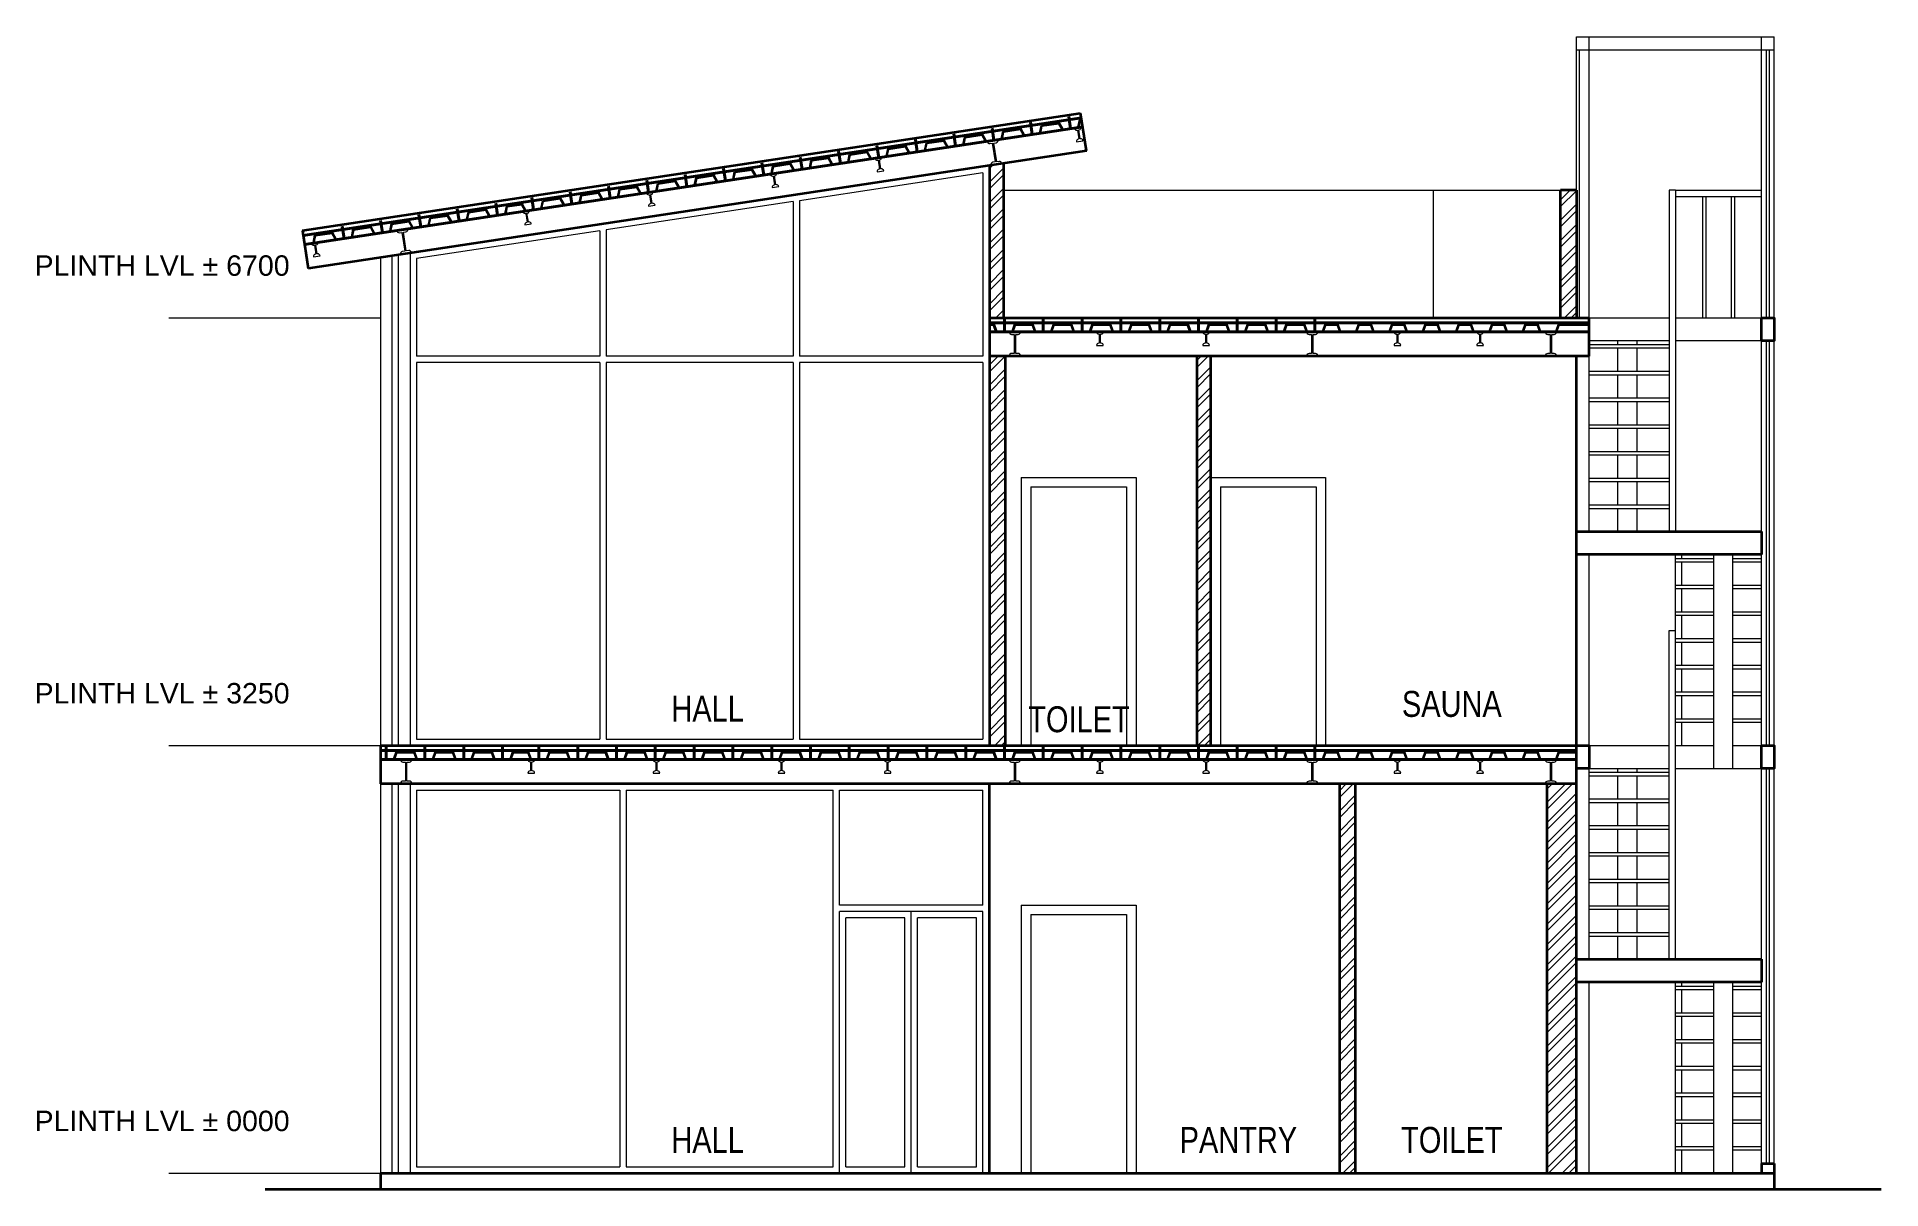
# Model space of a CAD drawing. Header units: millimetres. Extents: x 19543921 to 20171754, y -3528062 to -3222959.
# Drawn here: x 19768919 to 19783371, y -3390390 to -3381365 of the extents above; entities that cross this region are included whole.
import ezdxf

# ---------------------------------------------------------------- set-up
doc = ezdxf.new("R2010")
doc.units = ezdxf.units.MM
doc.header["$MEASUREMENT"] = 0
for name, color, linetype, lineweight in [('DOOR', 34, 'Continuous', 15), ('HACTH', 9, 'Continuous', 9), ('hatch LOW', 8, 'Continuous', 5), ('plate', 8, 'Continuous', 30), ('S-Trench', 47, 'Continuous', 40), ('SLAB SECTION', 253, 'Continuous', 40), ('Staircase', 6, 'Continuous', 13), ('steel post', 6, 'Continuous', 20), ('text', 142, 'Continuous', 9), ('wall', 1, 'Continuous', 35), ('wall line', 6, 'Continuous', 13), ('Windows', 4, 'Continuous', 13)]:
    doc.layers.add(name, color=color, linetype=linetype, lineweight=lineweight)
doc.layers.add('SectionCutEdges', color=7, linetype='Continuous')
doc.styles.add('ARAIL', font='arial.ttf')
doc.styles.add('DIM', font='arial.ttf', dxfattribs={"width": 0.8, "height": 45})
pattern_1 = [(45, (-371412.27, 129795.7), (-79.5495129, 79.5495129), []), (45, (-371359.24, 129795.7), (-79.5495129, 79.5495129), [])]

msp = doc.modelspace()

# ---------------------------------------------------------------- texts
at = {"layer": 'text', "linetype": 'Continuous', "ltscale": 1000, "char_height": 160.02, "width": 2210.687, "attachment_point": 1, "style": 'ARAIL'}
for s, insert in [('PLINTH LVL %%P 6700', (19768901, -3383075.6)), ('PLINTH LVL %%P 3250', (19768901, -3386425.6)), ('PLINTH LVL %%P 0000', (19768901, -3389775.6))]:
    msp.add_mtext(s, dxfattribs=dict(at, insert=insert))
at = {"layer": 'text', "ltscale": 7, "char_height": 203.2, "attachment_point": 1, "style": 'DIM'}
for s, insert in [('\\pi1130.92348;HALL', (19772760.5, -3386525.4)), ('\\pi1015.54579;SAUNA', (19778600.2, -3386487.6)), ('\\pi1009.28069;TOILET', (19775678.7, -3386607.8)), ('\\pi1130.92348;HALL', (19772760.5, -3389902.5)), ('\\pi950.89881;PANTRY', (19776923.1, -3389902.5)), ('\\pi1009.28069;TOILET', (19778600.2, -3389902.5))]:
    msp.add_mtext_dynamic_manual_height_columns(s, width=2803.64, gutter_width=40, heights=[0], dxfattribs=dict(at, insert=insert))

# ---------------------------------------------------------------- hatches: boundary and pattern name
at = {"layer": 'HACTH', "linetype": 'Continuous', "ltscale": 1000}
h = msp.add_hatch(dxfattribs=at)
h.set_pattern_fill('ANSI32', color=0, scale=300)
h.set_pattern_definition(pattern_1)
h.paths.add_polyline_path([(19776493.1, -3382355.8), (19776383.1, -3382372.4), (19776383.1, -3383564.7), (19776493.1, -3383564.7)])
h.paths.add_polyline_path([(19780983.2, -3382564.7), (19780858.2, -3382564.7), (19780858.2, -3383564.7), (19780983.2, -3383564.7)])
h = msp.add_hatch(dxfattribs=at)
h.set_pattern_fill('ANSI32', color=0, scale=300)
h.set_pattern_definition(pattern_1)
h.paths.add_polyline_path([(19776508.1, -3383864.7), (19776383.1, -3383864.7), (19776383.1, -3386914.7), (19776508.1, -3386914.7)])
h.paths.add_polyline_path([(19778118.1, -3383864.7), (19778008.1, -3383864.7), (19778008.1, -3386914.7), (19778118.1, -3386914.7)])
h = msp.add_hatch(dxfattribs=at)
h.set_pattern_fill('ANSI32', color=0, scale=300)
h.set_pattern_definition([(45, (-371412.27, 129445.7), (-79.5495129, 79.5495129), []), (45, (-371359.24, 129445.7), (-79.5495129, 79.5495129), [])])
h.paths.add_polyline_path([(19779253.2, -3387214.7), (19779128.2, -3387214.7), (19779128.2, -3390264.7), (19779253.2, -3390264.7)])
h = msp.add_hatch(dxfattribs=at)
h.set_pattern_fill('ANSI32', color=0, scale=300)
h.set_pattern_definition(pattern_1)
h.paths.add_polyline_path([(19780983.2, -3387214.7), (19780753.2, -3387214.7), (19780753.2, -3390264.7), (19780983.2, -3390264.7)])

# ---------------------------------------------------------------- linework, layer by layer
at = {"layer": 'DOOR', "linetype": 'Continuous', "ltscale": 1000}
for p, q in [((19776633.1, -3384814.7), (19777533.1, -3384814.7)), ((19776633.1, -3384814.7), (19776633.1, -3386914.7)), ((19777533.1, -3384814.7), (19777533.1, -3386914.7)), ((19776708.1, -3384889.7), (19777458.1, -3384889.7)), ((19776708.1, -3384889.7), (19776708.1, -3386914.7)), ((19777458.1, -3384889.7), (19777458.1, -3386914.7)), ((19776633.1, -3388164.7), (19777533.1, -3388164.7)), ((19776633.1, -3388164.7), (19776633.1, -3390264.7)), ((19776708.1, -3388239.7), (19777458.1, -3388239.7)), ((19776708.1, -3388239.7), (19776708.1, -3390264.7)), ((19777458.1, -3388239.7), (19777458.1, -3390264.7)), ((19777533.1, -3388164.7), (19777533.1, -3390264.7))]:
    msp.add_line(p, q, dxfattribs=at)
at = {"layer": 'HACTH', "linetype": 'Continuous', "ltscale": 1000}
for p, q in [((19781083.2, -3383564.7), (19781083.2, -3381464.7)), ((19782433.9, -3385239.7), (19782433.9, -3381464.7)), ((19782533.9, -3386914.7), (19782533.9, -3381464.7)), ((19781758.9, -3382564.7), (19781708.9, -3382564.7)), ((19781708.9, -3382564.7), (19781708.9, -3385239.7)), ((19781758.9, -3382564.7), (19781758.9, -3385239.7)), ((19781758.9, -3382564.7), (19782433.9, -3382564.7)), ((19781758.9, -3382614.7), (19782433.9, -3382614.7)), ((19781971.4, -3382614.7), (19781971.4, -3383564.7)), ((19781996.4, -3382614.7), (19781996.4, -3383564.7)), ((19782196.4, -3382614.7), (19782196.4, -3383564.7)), ((19782221.4, -3382614.7), (19782221.4, -3383564.7)), ((19781308.6, -3383774.1), (19781308.6, -3383744.7)), ((19781458.6, -3383774.1), (19781458.6, -3383744.7)), ((19781308.6, -3383983.4), (19781308.6, -3383804.1)), ((19781458.6, -3383983.4), (19781458.6, -3383804.1)), ((19781308.6, -3384192.8), (19781308.6, -3384013.4)), ((19781458.6, -3384192.8), (19781458.6, -3384013.4)), ((19781308.6, -3384402.2), (19781308.6, -3384222.8)), ((19781458.6, -3384402.2), (19781458.6, -3384222.8)), ((19781308.6, -3384611.6), (19781308.6, -3384432.2)), ((19781458.6, -3384611.6), (19781458.6, -3384432.2)), ((19781308.6, -3384820.9), (19781308.6, -3384641.6)), ((19781458.6, -3384820.9), (19781458.6, -3384641.6)), ((19781308.6, -3385030.3), (19781308.6, -3384850.9)), ((19781458.6, -3385030.3), (19781458.6, -3384850.9)), ((19781308.6, -3385239.7), (19781308.6, -3385060.3)), ((19781458.6, -3385239.7), (19781458.6, -3385060.3)), ((19781758.9, -3386944.7), (19781758.9, -3385419.7)), ((19781808.9, -3385449.1), (19781808.9, -3385419.7)), ((19781808.9, -3385658.4), (19781808.9, -3385479.1)), ((19782059.3, -3387094.7), (19782059.3, -3385419.7)), ((19782209.3, -3387094.7), (19782209.3, -3385419.7)), ((19782433.9, -3386914.7), (19782433.9, -3385419.7)), ((19781808.9, -3385867.8), (19781808.9, -3385688.4)), ((19781808.9, -3386077.2), (19781808.9, -3385897.8)), ((19781708.9, -3388589.7), (19781708.9, -3386014.7)), ((19781708.9, -3386014.7), (19781758.9, -3386014.7)), ((19781808.9, -3386286.6), (19781808.9, -3386107.2)), ((19781808.9, -3386495.9), (19781808.9, -3386316.6)), ((19781808.9, -3386705.3), (19781808.9, -3386525.9)), ((19781808.9, -3386914.7), (19781808.9, -3386735.3)), ((19781758.9, -3388589.7), (19781758.9, -3386944.7)), ((19781083.2, -3387094.7), (19781708.9, -3387094.7)), ((19781308.6, -3387124.1), (19781308.6, -3387094.7)), ((19781458.6, -3387124.1), (19781458.6, -3387094.7)), ((19781758.9, -3387094.7), (19782433.9, -3387094.7)), ((19782433.9, -3388589.7), (19782433.9, -3387094.7)), ((19782533.9, -3390189.7), (19782533.9, -3387094.7)), ((19781308.6, -3387333.4), (19781308.6, -3387154.1)), ((19781458.6, -3387333.4), (19781458.6, -3387154.1)), ((19781308.6, -3387542.8), (19781308.6, -3387363.4)), ((19781458.6, -3387542.8), (19781458.6, -3387363.4)), ((19781308.6, -3387752.2), (19781308.6, -3387572.8)), ((19781458.6, -3387752.2), (19781458.6, -3387572.8)), ((19781308.6, -3387961.6), (19781308.6, -3387782.2)), ((19781458.6, -3387961.6), (19781458.6, -3387782.2)), ((19781308.6, -3388170.9), (19781308.6, -3387991.6)), ((19781458.6, -3388170.9), (19781458.6, -3387991.6)), ((19781308.6, -3388380.3), (19781308.6, -3388200.9)), ((19781458.6, -3388380.3), (19781458.6, -3388200.9)), ((19781308.6, -3388589.7), (19781308.6, -3388410.3)), ((19781458.6, -3388589.7), (19781458.6, -3388410.3)), ((19781758.9, -3390264.7), (19781758.9, -3388769.7)), ((19781808.9, -3388799.1), (19781808.9, -3388769.7)), ((19781808.9, -3389008.4), (19781808.9, -3388829.1)), ((19782059.3, -3390264.7), (19782059.3, -3388769.7)), ((19782209.3, -3390264.7), (19782209.3, -3388769.7)), ((19782433.9, -3390189.7), (19782433.9, -3388769.7)), ((19781808.9, -3389217.8), (19781808.9, -3389038.4)), ((19781808.9, -3389427.2), (19781808.9, -3389247.8)), ((19781808.9, -3389636.6), (19781808.9, -3389457.2)), ((19781808.9, -3389845.9), (19781808.9, -3389666.6)), ((19781808.9, -3390055.3), (19781808.9, -3389875.9)), ((19781808.9, -3390264.7), (19781808.9, -3390085.3))]:
    msp.add_line(p, q, dxfattribs=at)
for points in [[(19781083.2, -3383564.7), (19781708.9, -3383564.7)], [(19781758.9, -3383564.7), (19782433.9, -3383564.7)], [(19781708.9, -3383744.7), (19781083.2, -3383744.7)], [(19781083.2, -3383774.1), (19781708.9, -3383774.1)], [(19782433.9, -3383744.7), (19781758.9, -3383744.7)], [(19781708.9, -3383804.1), (19781083.2, -3383804.1)], [(19781083.2, -3383983.4), (19781708.9, -3383983.4)], [(19781708.9, -3384013.4), (19781083.2, -3384013.4)], [(19781083.2, -3384192.8), (19781708.9, -3384192.8)], [(19781708.9, -3384222.8), (19781083.2, -3384222.8)], [(19781083.2, -3384402.2), (19781708.9, -3384402.2)], [(19781708.9, -3384432.2), (19781083.2, -3384432.2)], [(19781083.2, -3384611.6), (19781708.9, -3384611.6)], [(19781708.9, -3384641.6), (19781083.2, -3384641.6)], [(19781083.2, -3384820.9), (19781708.9, -3384820.9)], [(19781708.9, -3384850.9), (19781083.2, -3384850.9)], [(19781083.2, -3385030.3), (19781708.9, -3385030.3)], [(19781708.9, -3385060.3), (19781083.2, -3385060.3)], [(19782059.3, -3385479.1), (19781758.9, -3385479.1), (19781758.9, -3385449.1), (19782059.3, -3385449.1)], [(19782209.3, -3385449.1), (19782433.9, -3385449.1)], [(19782433.9, -3385479.1), (19782209.3, -3385479.1)], [(19782059.3, -3385688.4), (19781758.9, -3385688.4), (19781758.9, -3385658.4), (19782059.3, -3385658.4)], [(19782209.3, -3385658.4), (19782433.9, -3385658.4)], [(19782433.9, -3385688.4), (19782209.3, -3385688.4)], [(19782059.3, -3385897.8), (19781758.9, -3385897.8), (19781758.9, -3385867.8), (19782059.3, -3385867.8)], [(19782209.3, -3385867.8), (19782433.9, -3385867.8)], [(19782433.9, -3385897.8), (19782209.3, -3385897.8)], [(19782059.3, -3386107.2), (19781758.9, -3386107.2), (19781758.9, -3386077.2), (19782059.3, -3386077.2)], [(19782209.3, -3386077.2), (19782433.9, -3386077.2)], [(19782433.9, -3386107.2), (19782209.3, -3386107.2)], [(19782059.3, -3386316.6), (19781758.9, -3386316.6), (19781758.9, -3386286.6), (19782059.3, -3386286.6)], [(19782209.3, -3386286.6), (19782433.9, -3386286.6)], [(19782433.9, -3386316.6), (19782209.3, -3386316.6)], [(19782059.3, -3386525.9), (19781758.9, -3386525.9), (19781758.9, -3386495.9), (19782059.3, -3386495.9)], [(19782209.3, -3386495.9), (19782433.9, -3386495.9)], [(19782433.9, -3386525.9), (19782209.3, -3386525.9)], [(19782059.3, -3386735.3), (19781758.9, -3386735.3), (19781758.9, -3386705.3), (19782059.3, -3386705.3)], [(19782209.3, -3386705.3), (19782433.9, -3386705.3)], [(19782433.9, -3386735.3), (19782209.3, -3386735.3)], [(19781083.2, -3386914.7), (19781708.9, -3386914.7)], [(19781758.9, -3386914.7), (19782059.3, -3386914.7)], [(19782209.3, -3386914.7), (19782433.9, -3386914.7)], [(19781083.2, -3387124.1), (19781708.9, -3387124.1)], [(19781708.9, -3387154.1), (19781083.2, -3387154.1)], [(19781083.2, -3387333.4), (19781708.9, -3387333.4)], [(19781708.9, -3387363.4), (19781083.2, -3387363.4)], [(19781083.2, -3387542.8), (19781708.9, -3387542.8)], [(19781708.9, -3387572.8), (19781083.2, -3387572.8)], [(19781083.2, -3387752.2), (19781708.9, -3387752.2)], [(19781708.9, -3387782.2), (19781083.2, -3387782.2)], [(19781083.2, -3387961.6), (19781708.9, -3387961.6)], [(19781708.9, -3387991.6), (19781083.2, -3387991.6)], [(19781083.2, -3388170.9), (19781708.9, -3388170.9)], [(19781708.9, -3388200.9), (19781083.2, -3388200.9)], [(19781083.2, -3388380.3), (19781708.9, -3388380.3)], [(19781708.9, -3388410.3), (19781083.2, -3388410.3)], [(19782059.3, -3388829.1), (19781758.9, -3388829.1), (19781758.9, -3388799.1), (19782059.3, -3388799.1)], [(19782209.3, -3388799.1), (19782433.9, -3388799.1)], [(19782433.9, -3388829.1), (19782209.3, -3388829.1)], [(19782059.3, -3389038.4), (19781758.9, -3389038.4), (19781758.9, -3389008.4), (19782059.3, -3389008.4)], [(19782209.3, -3389008.4), (19782433.9, -3389008.4)], [(19782433.9, -3389038.4), (19782209.3, -3389038.4)], [(19782059.3, -3389247.8), (19781758.9, -3389247.8), (19781758.9, -3389217.8), (19782059.3, -3389217.8)], [(19782209.3, -3389217.8), (19782433.9, -3389217.8)], [(19782433.9, -3389247.8), (19782209.3, -3389247.8)], [(19782059.3, -3389457.2), (19781758.9, -3389457.2), (19781758.9, -3389427.2), (19782059.3, -3389427.2)], [(19782209.3, -3389427.2), (19782433.9, -3389427.2)], [(19782433.9, -3389457.2), (19782209.3, -3389457.2)], [(19782059.3, -3389666.6), (19781758.9, -3389666.6), (19781758.9, -3389636.6), (19782059.3, -3389636.6)], [(19782209.3, -3389636.6), (19782433.9, -3389636.6)], [(19782433.9, -3389666.6), (19782209.3, -3389666.6)], [(19782059.3, -3389875.9), (19781758.9, -3389875.9), (19781758.9, -3389845.9), (19782059.3, -3389845.9)], [(19782209.3, -3389845.9), (19782433.9, -3389845.9)], [(19782433.9, -3389875.9), (19782209.3, -3389875.9)], [(19782059.3, -3390085.3), (19781758.9, -3390085.3), (19781758.9, -3390055.3), (19782059.3, -3390055.3)], [(19782209.3, -3390055.3), (19782433.9, -3390055.3)], [(19782433.9, -3390085.3), (19782209.3, -3390085.3)]]:
    msp.add_lwpolyline(points, dxfattribs=at)
at = {"layer": 'hatch LOW', "linetype": 'Continuous', "ltscale": 1000}
for p, q in [((19776333.1, -3382430.5), (19774894.8, -3382647.6)), ((19776333.1, -3382430.5), (19776333.1, -3383864.7)), ((19779863.2, -3382564.7), (19780858.2, -3382564.7)), ((19774844.8, -3382655.1), (19773381.5, -3382876)), ((19774844.8, -3382655.1), (19774844.8, -3383864.7)), ((19774894.8, -3382647.6), (19774894.8, -3383864.7)), ((19773331.5, -3382883.5), (19771893.2, -3383100.6)), ((19773331.5, -3382883.5), (19773331.5, -3383864.7)), ((19773381.5, -3382876), (19773381.5, -3383864.7)), ((19771893.2, -3383100.6), (19771893.2, -3383864.7)), ((19773331.5, -3383864.7), (19771893.2, -3383864.7)), ((19771893.2, -3383914.7), (19771893.2, -3386864.7)), ((19773331.5, -3383914.7), (19771893.2, -3383914.7)), ((19773331.5, -3383914.7), (19773331.5, -3386864.7)), ((19774844.8, -3383864.7), (19773381.5, -3383864.7)), ((19773381.5, -3383914.7), (19773381.5, -3386864.7)), ((19774844.8, -3383914.7), (19773381.5, -3383914.7)), ((19774844.8, -3383914.7), (19774844.8, -3386864.7)), ((19776333.1, -3383864.7), (19774894.8, -3383864.7)), ((19774894.8, -3383914.7), (19774894.8, -3386864.7)), ((19776333.1, -3383914.7), (19774894.8, -3383914.7)), ((19776333.1, -3383914.7), (19776333.1, -3386864.7)), ((19771893.2, -3386864.7), (19773331.5, -3386864.7)), ((19773381.5, -3386864.7), (19774844.8, -3386864.7)), ((19774894.8, -3386864.7), (19776333.1, -3386864.7)), ((19771893.2, -3387264.7), (19771893.2, -3390214.7)), ((19771893.2, -3387264.7), (19773488.1, -3387264.7)), ((19773488.1, -3387264.7), (19773488.1, -3390214.7)), ((19773538.1, -3387264.7), (19773538.1, -3390214.7)), ((19773538.1, -3387264.7), (19775157.9, -3387264.7)), ((19775157.9, -3390214.7), (19775157.9, -3387264.7)), ((19775207.9, -3388164.7), (19775207.9, -3387264.7)), ((19775207.9, -3387264.7), (19776333.1, -3387264.7)), ((19776333.1, -3388164.7), (19776333.1, -3387264.7)), ((19776333.1, -3388164.7), (19775207.9, -3388164.7)), ((19775207.9, -3390264.7), (19775207.9, -3388214.7)), ((19776333.1, -3388214.7), (19775207.9, -3388214.7)), ((19775257.9, -3390214.7), (19775257.9, -3388264.7)), ((19775720.5, -3388264.7), (19775257.9, -3388264.7)), ((19775720.5, -3390214.7), (19775720.5, -3388264.7)), ((19775770.5, -3390264.7), (19775770.5, -3388214.7)), ((19776283.1, -3388264.7), (19775820.5, -3388264.7)), ((19775820.5, -3390214.7), (19775820.5, -3388264.7)), ((19776283.1, -3390214.7), (19776283.1, -3388264.7)), ((19776333.1, -3390264.7), (19776333.1, -3388214.7)), ((19771893.2, -3390214.7), (19773488.1, -3390214.7)), ((19773538.1, -3390214.7), (19775157.9, -3390214.7)), ((19775257.9, -3390214.7), (19775720.5, -3390214.7)), ((19775820.5, -3390214.7), (19776283.1, -3390214.7))]:
    msp.add_line(p, q, dxfattribs=at)
at = {"layer": 'plate', "lineweight": 25, "ltscale": 0.125}
for p, q in [((19776783, -3382119.6), (19776795.2, -3382061.9)), ((19776795.2, -3382061.9), (19776927.5, -3382041.9)), ((19776956.1, -3382093.5), (19776927.5, -3382041.9)), ((19777083.7, -3382074.3), (19777095.8, -3382016.5)), ((19777095.8, -3382016.5), (19777106.4, -3382014.9)), ((19775881.1, -3382255.7), (19775893.3, -3382198)), ((19775893.3, -3382198), (19776025.6, -3382178)), ((19776054.2, -3382229.6), (19776025.6, -3382178)), ((19776054.2, -3382229.6), (19776181.8, -3382210.4)), ((19776181.8, -3382210.4), (19776193.9, -3382152.6)), ((19776193.9, -3382152.6), (19776326.2, -3382132.7)), ((19776354.9, -3382184.2), (19776326.2, -3382132.7)), ((19776354.9, -3382184.2), (19776482.4, -3382165)), ((19776482.4, -3382165), (19776494.6, -3382107.2)), ((19776494.6, -3382107.2), (19776626.9, -3382087.3)), ((19776655.5, -3382138.9), (19776626.9, -3382087.3)), ((19776655.5, -3382138.9), (19776783, -3382119.6)), ((19776956.1, -3382093.5), (19777083.7, -3382074.3)), ((19774979.2, -3382391.8), (19774991.4, -3382334.1)), ((19774991.4, -3382334.1), (19775123.7, -3382314.1)), ((19775152.3, -3382365.7), (19775123.7, -3382314.1)), ((19775152.3, -3382365.7), (19775279.9, -3382346.5)), ((19775279.9, -3382346.5), (19775292, -3382288.7)), ((19775292, -3382288.7), (19775424.3, -3382268.8)), ((19775453, -3382320.3), (19775424.3, -3382268.8)), ((19775453, -3382320.3), (19775580.5, -3382301.1)), ((19775580.5, -3382301.1), (19775592.7, -3382243.4)), ((19775592.7, -3382243.4), (19775725, -3382223.4)), ((19775753.6, -3382275), (19775725, -3382223.4)), ((19775753.6, -3382275), (19775881.1, -3382255.7)), ((19773788.8, -3382515.6), (19773921.1, -3382495.6)), ((19773949.8, -3382547.2), (19773921.1, -3382495.6)), ((19774077.3, -3382527.9), (19774089.5, -3382470.2)), ((19774089.5, -3382470.2), (19774221.8, -3382450.2)), ((19774250.4, -3382501.8), (19774221.8, -3382450.2)), ((19774250.4, -3382501.8), (19774378, -3382482.6)), ((19774378, -3382482.6), (19774390.1, -3382424.8)), ((19774390.1, -3382424.8), (19774522.4, -3382404.9)), ((19774551.1, -3382456.5), (19774522.4, -3382404.9)), ((19774551.1, -3382456.5), (19774678.6, -3382437.2)), ((19774678.6, -3382437.2), (19774690.7, -3382379.5)), ((19774690.7, -3382379.5), (19774823, -3382359.5)), ((19774851.7, -3382411.1), (19774823, -3382359.5)), ((19774851.7, -3382411.1), (19774979.2, -3382391.8)), ((19772886.9, -3382651.7), (19773019.2, -3382631.7)), ((19773047.9, -3382683.3), (19773019.2, -3382631.7)), ((19773175.4, -3382664.1), (19773187.6, -3382606.3)), ((19773187.6, -3382606.3), (19773319.9, -3382586.3)), ((19773348.5, -3382637.9), (19773319.9, -3382586.3)), ((19773348.5, -3382637.9), (19773476.1, -3382618.7)), ((19773476.1, -3382618.7), (19773488.2, -3382560.9)), ((19773488.2, -3382560.9), (19773620.5, -3382541)), ((19773649.2, -3382592.6), (19773620.5, -3382541)), ((19773649.2, -3382592.6), (19773776.7, -3382573.3)), ((19773776.7, -3382573.3), (19773788.8, -3382515.6)), ((19773949.8, -3382547.2), (19774077.3, -3382527.9)), ((19771991.6, -3382842.7), (19772003.7, -3382785)), ((19772003.7, -3382785), (19772136, -3382765)), ((19772164.7, -3382816.6), (19772136, -3382765)), ((19772292.2, -3382797.3), (19772304.4, -3382739.6)), ((19772304.4, -3382739.6), (19772436.7, -3382719.6)), ((19772465.3, -3382771.2), (19772436.7, -3382719.6)), ((19772465.3, -3382771.2), (19772592.9, -3382752)), ((19772592.9, -3382752), (19772605, -3382694.2)), ((19772605, -3382694.2), (19772718.6, -3382677.1)), ((19772747.2, -3382728.7), (19772718.6, -3382677.1)), ((19772747.2, -3382728.7), (19772874.8, -3382709.4)), ((19772874.8, -3382709.4), (19772886.9, -3382651.7)), ((19773047.9, -3382683.3), (19773175.4, -3382664.1)), ((19771017.7, -3382989.7), (19771690.9, -3382888.1)), ((19771089.8, -3382978.8), (19771102, -3382921.1)), ((19771099.1, -3382921.5), (19771234.3, -3382901.1)), ((19771262.9, -3382952.7), (19771234.3, -3382901.1)), ((19771390.4, -3382933.4), (19771402.6, -3382875.7)), ((19771399.7, -3382876.1), (19771534.9, -3382855.7)), ((19771563.5, -3382907.3), (19771534.9, -3382855.7)), ((19771690.9, -3382888.1), (19771703.1, -3382830.3)), ((19771700.2, -3382830.8), (19771835.4, -3382810.4)), ((19771864, -3382862), (19771835.4, -3382810.4)), ((19771864, -3382862), (19771991.6, -3382842.7)), ((19772164.7, -3382816.6), (19772292.2, -3382797.3)), ((19776383.1, -3383619.1), (19776416.7, -3383619.1)), ((19776437.3, -3383674.4), (19776416.7, -3383619.1)), ((19776566.3, -3383674.4), (19776586.9, -3383619.1)), ((19776586.9, -3383619.1), (19776720.7, -3383619.1)), ((19776741.3, -3383674.4), (19776720.7, -3383619.1)), ((19776870.3, -3383674.4), (19776890.9, -3383619.1)), ((19776890.9, -3383619.1), (19777024.7, -3383619.1)), ((19777045.4, -3383674.4), (19777024.7, -3383619.1)), ((19777174.3, -3383674.4), (19777195, -3383619.1)), ((19777195, -3383619.1), (19777328.8, -3383619.1)), ((19777349.4, -3383674.4), (19777328.8, -3383619.1)), ((19777478.4, -3383674.4), (19777499, -3383619.1)), ((19777499, -3383619.1), (19777632.8, -3383619.1)), ((19777653.4, -3383674.4), (19777632.8, -3383619.1)), ((19777782.4, -3383674.4), (19777803.1, -3383619.1)), ((19777803.1, -3383619.1), (19777936.9, -3383619.1)), ((19777957.5, -3383674.4), (19777936.9, -3383619.1)), ((19778086.5, -3383674.4), (19778107.1, -3383619.1)), ((19778107.1, -3383619.1), (19778240.9, -3383619.1)), ((19778261.5, -3383674.4), (19778240.9, -3383619.1)), ((19778390.5, -3383674.4), (19778411.1, -3383619.1)), ((19778411.1, -3383619.1), (19778544.9, -3383619.1)), ((19778565.6, -3383674.4), (19778544.9, -3383619.1)), ((19778694.5, -3383674.4), (19778715.2, -3383619.1)), ((19778715.2, -3383619.1), (19778849, -3383619.1)), ((19778869.6, -3383674.4), (19778849, -3383619.1)), ((19778998.6, -3383674.4), (19779019.2, -3383619.1)), ((19779019.2, -3383619.1), (19779113.2, -3383619.1)), ((19779130.8, -3383674.4), (19779110.2, -3383619.1)), ((19779259.8, -3383674.4), (19779280.4, -3383619.1)), ((19779280.4, -3383619.1), (19779374.4, -3383619.1)), ((19779392, -3383674.4), (19779371.4, -3383619.1)), ((19779521, -3383674.4), (19779541.6, -3383619.1)), ((19779541.6, -3383619.1), (19779635.6, -3383619.1)), ((19779653.2, -3383674.4), (19779632.5, -3383619.1)), ((19779782.2, -3383674.4), (19779802.8, -3383619.1)), ((19779802.8, -3383619.1), (19779896.8, -3383619.1)), ((19779914.4, -3383674.4), (19779893.7, -3383619.1)), ((19780043.4, -3383674.4), (19780064, -3383619.1)), ((19780064, -3383619.1), (19780158, -3383619.1)), ((19780175.6, -3383674.4), (19780154.9, -3383619.1)), ((19780304.5, -3383674.4), (19780325.2, -3383619.1)), ((19780325.2, -3383619.1), (19780419.2, -3383619.1)), ((19780436.8, -3383674.4), (19780416.1, -3383619.1)), ((19780565.7, -3383674.4), (19780586.4, -3383619.1)), ((19780586.4, -3383619.1), (19780680.4, -3383619.1)), ((19780697.9, -3383674.4), (19780677.3, -3383619.1)), ((19780826.9, -3383674.4), (19780847.6, -3383619.1)), ((19780847.6, -3383619.1), (19781083.2, -3383619.1)), ((19776437.3, -3383674.4), (19776566.3, -3383674.4)), ((19776741.3, -3383674.4), (19776870.3, -3383674.4)), ((19777045.4, -3383674.4), (19777174.3, -3383674.4)), ((19777349.4, -3383674.4), (19777478.4, -3383674.4)), ((19777653.4, -3383674.4), (19777782.4, -3383674.4)), ((19777957.5, -3383674.4), (19778086.5, -3383674.4)), ((19778261.5, -3383674.4), (19778390.5, -3383674.4)), ((19778565.6, -3383674.4), (19778694.5, -3383674.4)), ((19778869.6, -3383674.4), (19778998.6, -3383674.4)), ((19771720.5, -3387024.4), (19771741.2, -3386969.1)), ((19771738.2, -3386969.1), (19771875, -3386969.1)), ((19771895.6, -3387024.4), (19771875, -3386969.1)), ((19772024.6, -3387024.4), (19772045.2, -3386969.1)), ((19772045.2, -3386969.1), (19772179, -3386969.1)), ((19772199.6, -3387024.4), (19772179, -3386969.1)), ((19772328.6, -3387024.4), (19772349.3, -3386969.1)), ((19772349.3, -3386969.1), (19772483.1, -3386969.1)), ((19772503.7, -3387024.4), (19772483.1, -3386969.1)), ((19772632.7, -3387024.4), (19772653.3, -3386969.1)), ((19772653.3, -3386969.1), (19772768.2, -3386969.1)), ((19772788.8, -3387024.4), (19772768.2, -3386969.1)), ((19772917.8, -3387024.4), (19772938.4, -3386969.1)), ((19772938.4, -3386969.1), (19773072.2, -3386969.1)), ((19773092.8, -3387024.4), (19773072.2, -3386969.1)), ((19773221.8, -3387024.4), (19773242.5, -3386969.1)), ((19773242.5, -3386969.1), (19773376.2, -3386969.1)), ((19773396.9, -3387024.4), (19773376.2, -3386969.1)), ((19773525.9, -3387024.4), (19773546.5, -3386969.1)), ((19773546.5, -3386969.1), (19773680.3, -3386969.1)), ((19773700.9, -3387024.4), (19773680.3, -3386969.1)), ((19773829.9, -3387024.4), (19773850.5, -3386969.1)), ((19773850.5, -3386969.1), (19773984.3, -3386969.1)), ((19774005, -3387024.4), (19773984.3, -3386969.1)), ((19774133.9, -3387024.4), (19774154.6, -3386969.1)), ((19774154.6, -3386969.1), (19774288.4, -3386969.1)), ((19774309, -3387024.4), (19774288.4, -3386969.1)), ((19774438, -3387024.4), (19774458.6, -3386969.1)), ((19774458.6, -3386969.1), (19774592.4, -3386969.1)), ((19774613, -3387024.4), (19774592.4, -3386969.1)), ((19774742, -3387024.4), (19774762.7, -3386969.1)), ((19774762.7, -3386969.1), (19774896.5, -3386969.1)), ((19774917.1, -3387024.4), (19774896.5, -3386969.1)), ((19775046.1, -3387024.4), (19775066.7, -3386969.1)), ((19775066.7, -3386969.1), (19775200.5, -3386969.1)), ((19775221.1, -3387024.4), (19775200.5, -3386969.1)), ((19775350.1, -3387024.4), (19775370.7, -3386969.1)), ((19775370.7, -3386969.1), (19775504.5, -3386969.1)), ((19775525.2, -3387024.4), (19775504.5, -3386969.1)), ((19775654.1, -3387024.4), (19775674.8, -3386969.1)), ((19775674.8, -3386969.1), (19775808.6, -3386969.1)), ((19775829.2, -3387024.4), (19775808.6, -3386969.1)), ((19775958.2, -3387024.4), (19775978.8, -3386969.1)), ((19775978.8, -3386969.1), (19776112.6, -3386969.1)), ((19776133.2, -3387024.4), (19776112.6, -3386969.1)), ((19776262.2, -3387024.4), (19776282.9, -3386969.1)), ((19776282.9, -3386969.1), (19776416.7, -3386969.1)), ((19776437.3, -3387024.4), (19776416.7, -3386969.1)), ((19776566.3, -3387024.4), (19776586.9, -3386969.1)), ((19776586.9, -3386969.1), (19776720.7, -3386969.1)), ((19776741.3, -3387024.4), (19776720.7, -3386969.1)), ((19776870.3, -3387024.4), (19776890.9, -3386969.1)), ((19776890.9, -3386969.1), (19777024.7, -3386969.1)), ((19777045.4, -3387024.4), (19777024.7, -3386969.1)), ((19777174.3, -3387024.4), (19777195, -3386969.1)), ((19777195, -3386969.1), (19777328.8, -3386969.1)), ((19777349.4, -3387024.4), (19777328.8, -3386969.1)), ((19777478.4, -3387024.4), (19777499, -3386969.1)), ((19777499, -3386969.1), (19777632.8, -3386969.1)), ((19777653.4, -3387024.4), (19777632.8, -3386969.1)), ((19777782.4, -3387024.4), (19777803.1, -3386969.1)), ((19777803.1, -3386969.1), (19777936.9, -3386969.1)), ((19777957.5, -3387024.4), (19777936.9, -3386969.1)), ((19778086.5, -3387024.4), (19778107.1, -3386969.1)), ((19778107.1, -3386969.1), (19778240.9, -3386969.1)), ((19778261.5, -3387024.4), (19778240.9, -3386969.1)), ((19778390.5, -3387024.4), (19778411.1, -3386969.1)), ((19778411.1, -3386969.1), (19778544.9, -3386969.1)), ((19778565.6, -3387024.4), (19778544.9, -3386969.1)), ((19778694.5, -3387024.4), (19778715.2, -3386969.1)), ((19778715.2, -3386969.1), (19778849, -3386969.1)), ((19778869.6, -3387024.4), (19778849, -3386969.1)), ((19778998.6, -3387024.4), (19779019.2, -3386969.1)), ((19779019.2, -3386969.1), (19779113.2, -3386969.1)), ((19779130.8, -3387024.4), (19779110.2, -3386969.1)), ((19779259.8, -3387024.4), (19779280.4, -3386969.1)), ((19779280.4, -3386969.1), (19779374.4, -3386969.1)), ((19779392, -3387024.4), (19779371.4, -3386969.1)), ((19779521, -3387024.4), (19779541.6, -3386969.1)), ((19779541.6, -3386969.1), (19779635.6, -3386969.1)), ((19779653.2, -3387024.4), (19779632.5, -3386969.1)), ((19779782.2, -3387024.4), (19779802.8, -3386969.1)), ((19779802.8, -3386969.1), (19779896.8, -3386969.1)), ((19779914.4, -3387024.4), (19779893.7, -3386969.1)), ((19780043.4, -3387024.4), (19780064, -3386969.1)), ((19780064, -3386969.1), (19780158, -3386969.1)), ((19780175.6, -3387024.4), (19780154.9, -3386969.1)), ((19780304.5, -3387024.4), (19780325.2, -3386969.1)), ((19780325.2, -3386969.1), (19780419.2, -3386969.1)), ((19780436.8, -3387024.4), (19780416.1, -3386969.1)), ((19780565.7, -3387024.4), (19780586.4, -3386969.1)), ((19780586.4, -3386969.1), (19780680.4, -3386969.1)), ((19780697.9, -3387024.4), (19780677.3, -3386969.1)), ((19780826.9, -3387024.4), (19780847.6, -3386969.1)), ((19780847.6, -3386969.1), (19780983.2, -3386969.1)), ((19771613.2, -3387024.4), (19771720.5, -3387024.4)), ((19771895.6, -3387024.4), (19772024.6, -3387024.4)), ((19772199.6, -3387024.4), (19772328.6, -3387024.4)), ((19772503.7, -3387024.4), (19772632.7, -3387024.4)), ((19772788.8, -3387024.4), (19772917.8, -3387024.4)), ((19773092.8, -3387024.4), (19773221.8, -3387024.4)), ((19773396.9, -3387024.4), (19773525.9, -3387024.4)), ((19773700.9, -3387024.4), (19773829.9, -3387024.4)), ((19774005, -3387024.4), (19774133.9, -3387024.4)), ((19774309, -3387024.4), (19774438, -3387024.4)), ((19774613, -3387024.4), (19774742, -3387024.4)), ((19774917.1, -3387024.4), (19775046.1, -3387024.4)), ((19775221.1, -3387024.4), (19775350.1, -3387024.4)), ((19775525.2, -3387024.4), (19775654.1, -3387024.4)), ((19775829.2, -3387024.4), (19775958.2, -3387024.4)), ((19776133.2, -3387024.4), (19776262.2, -3387024.4)), ((19776437.3, -3387024.4), (19776566.3, -3387024.4)), ((19776741.3, -3387024.4), (19776870.3, -3387024.4)), ((19777045.4, -3387024.4), (19777174.3, -3387024.4)), ((19777349.4, -3387024.4), (19777478.4, -3387024.4)), ((19777653.4, -3387024.4), (19777782.4, -3387024.4)), ((19777957.5, -3387024.4), (19778086.5, -3387024.4)), ((19778261.5, -3387024.4), (19778390.5, -3387024.4)), ((19778565.6, -3387024.4), (19778694.5, -3387024.4)), ((19778869.6, -3387024.4), (19778998.6, -3387024.4))]:
    msp.add_line(p, q, dxfattribs=at)
at = {"layer": 'S-Trench', "color": 3}
for p, q in [((19771007.1, -3382919.5), (19777104.1, -3381999.4)), ((19771017.7, -3382989.7), (19777114.7, -3382069.6)), ((19776383.1, -3383603.4), (19781083.2, -3383603.4)), ((19776383.1, -3383674.4), (19781083.2, -3383674.4)), ((19771613.2, -3386953.4), (19780983.2, -3386953.4)), ((19771613.2, -3387024.4), (19780983.2, -3387024.4))]:
    msp.add_line(p, q, dxfattribs=at)
at = {"layer": 'S-Trench'}
for p, q in [((19776719.3, -3382129.2), (19776704.8, -3382033.5)), ((19777019.9, -3382083.9), (19777005.5, -3381988.2)), ((19775817.4, -3382265.4), (19775802.9, -3382169.6)), ((19776118, -3382220), (19776103.6, -3382124.3)), ((19776418.6, -3382174.6), (19776404.2, -3382078.9)), ((19774614.8, -3382446.8), (19774600.4, -3382351.1)), ((19774915.5, -3382401.5), (19774901, -3382305.7)), ((19775216.1, -3382356.1), (19775201.7, -3382260.4)), ((19775516.7, -3382310.7), (19775502.3, -3382215)), ((19773712.9, -3382582.9), (19773698.5, -3382487.2)), ((19774013.6, -3382537.6), (19773999.1, -3382441.8)), ((19774314.2, -3382492.2), (19774299.7, -3382396.5)), ((19772811, -3382719), (19772796.6, -3382623.3)), ((19773111.6, -3382673.7), (19773097.2, -3382578)), ((19773412.3, -3382628.3), (19773397.8, -3382532.6)), ((19771927.8, -3382852.3), (19771913.4, -3382756.6)), ((19772228.4, -3382807), (19772214, -3382711.2)), ((19772529.1, -3382761.6), (19772514.6, -3382665.9)), ((19771326.5, -3382943.1), (19771312.1, -3382847.3)), ((19771627.2, -3382897.7), (19771612.7, -3382802)), ((19776501.8, -3383674.4), (19776501.8, -3383577.6)), ((19776805.8, -3383674.4), (19776805.8, -3383577.6)), ((19777109.9, -3383674.4), (19777109.9, -3383577.6)), ((19777413.9, -3383674.4), (19777413.9, -3383577.6)), ((19777717.9, -3383674.4), (19777717.9, -3383577.6)), ((19778022, -3383674.4), (19778022, -3383577.6)), ((19778326, -3383674.4), (19778326, -3383577.6)), ((19778630.1, -3383674.4), (19778630.1, -3383577.6)), ((19778934.1, -3383674.4), (19778934.1, -3383577.6)), ((19771656.1, -3387024.4), (19771656.1, -3386927.6)), ((19771960.1, -3387024.4), (19771960.1, -3386927.6)), ((19772264.1, -3387024.4), (19772264.1, -3386927.6)), ((19772568.2, -3387024.4), (19772568.2, -3386927.6)), ((19772853.3, -3387024.4), (19772853.3, -3386927.6)), ((19773157.3, -3387024.4), (19773157.3, -3386927.6)), ((19773461.4, -3387024.4), (19773461.4, -3386927.6)), ((19773765.4, -3387024.4), (19773765.4, -3386927.6)), ((19774069.5, -3387024.4), (19774069.5, -3386927.6)), ((19774373.5, -3387024.4), (19774373.5, -3386927.6)), ((19774677.5, -3387024.4), (19774677.5, -3386927.6)), ((19774981.6, -3387024.4), (19774981.6, -3386927.6)), ((19775285.6, -3387024.4), (19775285.6, -3386927.6)), ((19775589.7, -3387024.4), (19775589.7, -3386927.6)), ((19775893.7, -3387024.4), (19775893.7, -3386927.6)), ((19776197.7, -3387024.4), (19776197.7, -3386927.6)), ((19776501.8, -3387024.4), (19776501.8, -3386927.6)), ((19776805.8, -3387024.4), (19776805.8, -3386927.6)), ((19777109.9, -3387024.4), (19777109.9, -3386927.6)), ((19777413.9, -3387024.4), (19777413.9, -3386927.6)), ((19777717.9, -3387024.4), (19777717.9, -3386927.6)), ((19778022, -3387024.4), (19778022, -3386927.6)), ((19778326, -3387024.4), (19778326, -3386927.6)), ((19778630.1, -3387024.4), (19778630.1, -3386927.6)), ((19778934.1, -3387024.4), (19778934.1, -3386927.6))]:
    msp.add_line(p, q, dxfattribs=at)
at = {"layer": 'SectionCutEdges'}
for p, q in [((19776383.1, -3382921.1), (19776383.1, -3382744.1)), ((19771020, -3383009.1), (19771001.3, -3382885.5)), ((19780983.2, -3383564.7), (19780908.2, -3383564.7))]:
    msp.add_line(p, q, dxfattribs=at)
at = {"layer": 'SLAB SECTION', "lineweight": 25, "ltscale": 0.125}
for p, q in [((19776779.4, -3382115.7), (19776791.5, -3382058)), ((19776791.5, -3382058), (19776929.9, -3382037.1)), ((19776958.5, -3382088.7), (19776929.9, -3382037.1)), ((19777080, -3382070.3), (19777092.1, -3382012.6)), ((19777092.1, -3382012.6), (19777105.8, -3382010.5)), ((19775877.4, -3382251.8), (19775889.6, -3382194.1)), ((19775889.6, -3382194.1), (19776028, -3382173.2)), ((19776056.6, -3382224.8), (19776028, -3382173.2)), ((19776056.6, -3382224.8), (19776178.1, -3382206.4)), ((19776178.1, -3382206.4), (19776190.2, -3382148.7)), ((19776190.2, -3382148.7), (19776328.6, -3382127.8)), ((19776357.3, -3382179.4), (19776328.6, -3382127.8)), ((19776357.3, -3382179.4), (19776478.7, -3382161.1)), ((19776478.7, -3382161.1), (19776490.9, -3382103.3)), ((19776490.9, -3382103.3), (19776629.2, -3382082.5)), ((19776657.9, -3382134), (19776629.2, -3382082.5)), ((19776657.9, -3382134), (19776779.4, -3382115.7)), ((19776958.5, -3382088.7), (19777080, -3382070.3)), ((19774687, -3382375.5), (19774825.4, -3382354.7)), ((19774854.1, -3382406.3), (19774825.4, -3382354.7)), ((19774975.5, -3382387.9), (19774987.7, -3382330.2)), ((19774987.7, -3382330.2), (19775126.1, -3382309.3)), ((19775154.7, -3382360.9), (19775126.1, -3382309.3)), ((19775154.7, -3382360.9), (19775276.2, -3382342.6)), ((19775276.2, -3382342.6), (19775288.3, -3382284.8)), ((19775288.3, -3382284.8), (19775426.7, -3382263.9)), ((19775455.3, -3382315.5), (19775426.7, -3382263.9)), ((19775455.3, -3382315.5), (19775576.8, -3382297.2)), ((19775576.8, -3382297.2), (19775589, -3382239.4)), ((19775589, -3382239.4), (19775727.3, -3382218.6)), ((19775756, -3382270.1), (19775727.3, -3382218.6)), ((19775756, -3382270.1), (19775877.4, -3382251.8)), ((19773785.1, -3382511.7), (19773923.5, -3382490.8)), ((19773952.2, -3382542.4), (19773923.5, -3382490.8)), ((19774073.6, -3382524), (19774085.8, -3382466.3)), ((19774085.8, -3382466.3), (19774224.1, -3382445.4)), ((19774252.8, -3382497), (19774224.1, -3382445.4)), ((19774252.8, -3382497), (19774374.3, -3382478.7)), ((19774374.3, -3382478.7), (19774386.4, -3382420.9)), ((19774386.4, -3382420.9), (19774524.8, -3382400)), ((19774553.4, -3382451.6), (19774524.8, -3382400)), ((19774553.4, -3382451.6), (19774674.9, -3382433.3)), ((19774674.9, -3382433.3), (19774687, -3382375.5)), ((19774854.1, -3382406.3), (19774975.5, -3382387.9)), ((19772883.2, -3382647.8), (19773021.6, -3382626.9)), ((19773050.3, -3382678.5), (19773021.6, -3382626.9)), ((19773171.7, -3382660.1), (19773183.9, -3382602.4)), ((19773183.9, -3382602.4), (19773322.2, -3382581.5)), ((19773350.9, -3382633.1), (19773322.2, -3382581.5)), ((19773350.9, -3382633.1), (19773472.4, -3382614.8)), ((19773472.4, -3382614.8), (19773484.5, -3382557)), ((19773484.5, -3382557), (19773622.9, -3382536.1)), ((19773651.5, -3382587.7), (19773622.9, -3382536.1)), ((19773651.5, -3382587.7), (19773773, -3382569.4)), ((19773773, -3382569.4), (19773785.1, -3382511.7)), ((19773952.2, -3382542.4), (19774073.6, -3382524)), ((19771987.9, -3382838.8), (19772000, -3382781)), ((19772000, -3382781), (19772138.4, -3382760.2)), ((19772167.1, -3382811.8), (19772138.4, -3382760.2)), ((19772288.5, -3382793.4), (19772300.7, -3382735.7)), ((19772300.7, -3382735.7), (19772439, -3382714.8)), ((19772467.7, -3382766.4), (19772439, -3382714.8)), ((19772467.7, -3382766.4), (19772589.2, -3382748.1)), ((19772589.2, -3382748.1), (19772601.3, -3382690.3)), ((19772601.3, -3382690.3), (19772721, -3382672.3)), ((19772749.6, -3382723.8), (19772721, -3382672.3)), ((19772749.6, -3382723.8), (19772871.1, -3382705.5)), ((19772871.1, -3382705.5), (19772883.2, -3382647.8)), ((19773050.3, -3382678.5), (19773171.7, -3382660.1)), ((19771086.1, -3382974.9), (19771098.3, -3382917.1)), ((19771098.4, -3382917.1), (19771236.6, -3382896.3)), ((19771265.3, -3382947.8), (19771236.6, -3382896.3)), ((19771265.3, -3382947.8), (19771386.7, -3382929.5)), ((19771386.7, -3382929.5), (19771398.9, -3382871.8)), ((19771399, -3382871.7), (19771537.3, -3382850.9)), ((19771565.9, -3382902.5), (19771537.3, -3382850.9)), ((19771565.9, -3382902.5), (19771687.2, -3382884.2)), ((19771687.2, -3382884.2), (19771699.4, -3382826.4)), ((19771699.5, -3382826.4), (19771837.8, -3382805.5)), ((19771866.4, -3382857.1), (19771837.8, -3382805.5)), ((19771866.4, -3382857.1), (19771987.9, -3382838.8)), ((19772167.1, -3382811.8), (19772288.5, -3382793.4)), ((19771017, -3382985.3), (19771086.1, -3382974.9)), ((19776383.1, -3383614.7), (19776419.7, -3383614.7)), ((19776440.4, -3383670), (19776419.7, -3383614.7)), ((19776563.2, -3383670), (19776583.8, -3383614.7)), ((19776583.8, -3383614.7), (19776723.8, -3383614.7)), ((19776744.4, -3383670), (19776723.8, -3383614.7)), ((19776867.2, -3383670), (19776887.9, -3383614.7)), ((19776887.9, -3383614.7), (19777027.8, -3383614.7)), ((19777048.4, -3383670), (19777027.8, -3383614.7)), ((19777171.3, -3383670), (19777191.9, -3383614.7)), ((19777191.9, -3383614.7), (19777331.8, -3383614.7)), ((19777352.5, -3383670), (19777331.8, -3383614.7)), ((19777475.3, -3383670), (19777495.9, -3383614.7)), ((19777495.9, -3383614.7), (19777635.9, -3383614.7)), ((19777656.5, -3383670), (19777635.9, -3383614.7)), ((19777779.4, -3383670), (19777800, -3383614.7)), ((19777800, -3383614.7), (19777939.9, -3383614.7)), ((19777960.6, -3383670), (19777939.9, -3383614.7)), ((19778083.4, -3383670), (19778104, -3383614.7)), ((19778104, -3383614.7), (19778244, -3383614.7)), ((19778264.6, -3383670), (19778244, -3383614.7)), ((19778387.4, -3383670), (19778408.1, -3383614.7)), ((19778408.1, -3383614.7), (19778548, -3383614.7)), ((19778568.6, -3383670), (19778548, -3383614.7)), ((19778691.5, -3383670), (19778712.1, -3383614.7)), ((19778712.1, -3383614.7), (19778852, -3383614.7)), ((19778872.7, -3383670), (19778852, -3383614.7)), ((19778995.5, -3383670), (19779016.1, -3383614.7)), ((19779016.1, -3383614.7), (19779113.2, -3383614.7)), ((19779133.9, -3383670), (19779113.2, -3383614.7)), ((19779256.7, -3383670), (19779277.3, -3383614.7)), ((19779277.3, -3383614.7), (19779374.4, -3383614.7)), ((19779395.1, -3383670), (19779374.4, -3383614.7)), ((19779517.9, -3383670), (19779538.5, -3383614.7)), ((19779538.5, -3383614.7), (19779635.6, -3383614.7)), ((19779656.2, -3383670), (19779635.6, -3383614.7)), ((19779779.1, -3383670), (19779799.7, -3383614.7)), ((19779799.7, -3383614.7), (19779896.8, -3383614.7)), ((19779917.4, -3383670), (19779896.8, -3383614.7)), ((19780040.3, -3383670), (19780060.9, -3383614.7)), ((19780060.9, -3383614.7), (19780158, -3383614.7)), ((19780178.6, -3383670), (19780158, -3383614.7)), ((19780301.5, -3383670), (19780322.1, -3383614.7)), ((19780322.1, -3383614.7), (19780419.2, -3383614.7)), ((19780439.8, -3383670), (19780419.2, -3383614.7)), ((19780562.7, -3383670), (19780583.3, -3383614.7)), ((19780583.3, -3383614.7), (19780680.4, -3383614.7)), ((19780701, -3383670), (19780680.4, -3383614.7)), ((19780823.9, -3383670), (19780844.5, -3383614.7)), ((19780844.5, -3383614.7), (19781083.2, -3383614.7)), ((19776440.4, -3383670), (19776563.2, -3383670)), ((19776744.4, -3383670), (19776867.2, -3383670)), ((19777048.4, -3383670), (19777171.3, -3383670)), ((19777352.5, -3383670), (19777475.3, -3383670)), ((19777656.5, -3383670), (19777779.4, -3383670)), ((19777960.6, -3383670), (19778083.4, -3383670)), ((19778264.6, -3383670), (19778387.4, -3383670)), ((19778568.6, -3383670), (19778691.5, -3383670)), ((19778872.7, -3383670), (19778995.5, -3383670)), ((19779133.9, -3383670), (19779256.7, -3383670)), ((19779395.1, -3383670), (19779517.9, -3383670)), ((19779656.2, -3383670), (19779779.1, -3383670)), ((19779917.4, -3383670), (19780040.3, -3383670)), ((19780178.6, -3383670), (19780301.5, -3383670)), ((19780439.8, -3383670), (19780562.7, -3383670)), ((19780701, -3383670), (19780823.9, -3383670)), ((19771717.5, -3387020), (19771738.1, -3386964.7)), ((19771738.2, -3386964.7), (19771878, -3386964.7)), ((19771898.7, -3387020), (19771878, -3386964.7)), ((19772021.5, -3387020), (19772042.1, -3386964.7)), ((19772042.1, -3386964.7), (19772182.1, -3386964.7)), ((19772202.7, -3387020), (19772182.1, -3386964.7)), ((19772325.6, -3387020), (19772346.2, -3386964.7)), ((19772346.2, -3386964.7), (19772486.1, -3386964.7)), ((19772506.8, -3387020), (19772486.1, -3386964.7)), ((19772629.6, -3387020), (19772650.2, -3386964.7)), ((19772650.2, -3386964.7), (19772771.2, -3386964.7)), ((19772791.9, -3387020), (19772771.2, -3386964.7)), ((19772914.7, -3387020), (19772935.3, -3386964.7)), ((19772935.3, -3386964.7), (19773075.3, -3386964.7)), ((19773095.9, -3387020), (19773075.3, -3386964.7)), ((19773218.8, -3387020), (19773239.4, -3386964.7)), ((19773239.4, -3386964.7), (19773379.3, -3386964.7)), ((19773400, -3387020), (19773379.3, -3386964.7)), ((19773522.8, -3387020), (19773543.4, -3386964.7)), ((19773543.4, -3386964.7), (19773683.4, -3386964.7)), ((19773704, -3387020), (19773683.4, -3386964.7)), ((19773826.8, -3387020), (19773847.5, -3386964.7)), ((19773847.5, -3386964.7), (19773987.4, -3386964.7)), ((19774008, -3387020), (19773987.4, -3386964.7)), ((19774130.9, -3387020), (19774151.5, -3386964.7)), ((19774151.5, -3386964.7), (19774291.4, -3386964.7)), ((19774312.1, -3387020), (19774291.4, -3386964.7)), ((19774434.9, -3387020), (19774455.5, -3386964.7)), ((19774455.5, -3386964.7), (19774595.5, -3386964.7)), ((19774616.1, -3387020), (19774595.5, -3386964.7)), ((19774739, -3387020), (19774759.6, -3386964.7)), ((19774759.6, -3386964.7), (19774899.5, -3386964.7)), ((19774920.2, -3387020), (19774899.5, -3386964.7)), ((19775043, -3387020), (19775063.6, -3386964.7)), ((19775063.6, -3386964.7), (19775203.6, -3386964.7)), ((19775224.2, -3387020), (19775203.6, -3386964.7)), ((19775347, -3387020), (19775367.7, -3386964.7)), ((19775367.7, -3386964.7), (19775507.6, -3386964.7)), ((19775528.2, -3387020), (19775507.6, -3386964.7)), ((19775651.1, -3387020), (19775671.7, -3386964.7)), ((19775671.7, -3386964.7), (19775811.6, -3386964.7)), ((19775832.3, -3387020), (19775811.6, -3386964.7)), ((19775955.1, -3387020), (19775975.7, -3386964.7)), ((19775975.7, -3386964.7), (19776115.7, -3386964.7)), ((19776136.3, -3387020), (19776115.7, -3386964.7)), ((19776259.2, -3387020), (19776279.8, -3386964.7)), ((19776279.8, -3386964.7), (19776419.7, -3386964.7)), ((19776440.4, -3387020), (19776419.7, -3386964.7)), ((19776563.2, -3387020), (19776583.8, -3386964.7)), ((19776583.8, -3386964.7), (19776723.8, -3386964.7)), ((19776744.4, -3387020), (19776723.8, -3386964.7)), ((19776867.2, -3387020), (19776887.9, -3386964.7)), ((19776887.9, -3386964.7), (19777027.8, -3386964.7)), ((19777048.4, -3387020), (19777027.8, -3386964.7)), ((19777171.3, -3387020), (19777191.9, -3386964.7)), ((19777191.9, -3386964.7), (19777331.8, -3386964.7)), ((19777352.5, -3387020), (19777331.8, -3386964.7)), ((19777475.3, -3387020), (19777495.9, -3386964.7)), ((19777495.9, -3386964.7), (19777635.9, -3386964.7)), ((19777656.5, -3387020), (19777635.9, -3386964.7)), ((19777779.4, -3387020), (19777800, -3386964.7)), ((19777800, -3386964.7), (19777939.9, -3386964.7)), ((19777960.6, -3387020), (19777939.9, -3386964.7)), ((19778083.4, -3387020), (19778104, -3386964.7)), ((19778104, -3386964.7), (19778244, -3386964.7)), ((19778264.6, -3387020), (19778244, -3386964.7)), ((19778387.4, -3387020), (19778408.1, -3386964.7)), ((19778408.1, -3386964.7), (19778548, -3386964.7)), ((19778568.6, -3387020), (19778548, -3386964.7)), ((19778691.5, -3387020), (19778712.1, -3386964.7)), ((19778712.1, -3386964.7), (19778852, -3386964.7)), ((19778872.7, -3387020), (19778852, -3386964.7)), ((19778995.5, -3387020), (19779016.1, -3386964.7)), ((19779016.1, -3386964.7), (19779113.2, -3386964.7)), ((19779133.9, -3387020), (19779113.2, -3386964.7)), ((19779256.7, -3387020), (19779277.3, -3386964.7)), ((19779277.3, -3386964.7), (19779374.4, -3386964.7)), ((19779395.1, -3387020), (19779374.4, -3386964.7)), ((19779517.9, -3387020), (19779538.5, -3386964.7)), ((19779538.5, -3386964.7), (19779635.6, -3386964.7)), ((19779656.2, -3387020), (19779635.6, -3386964.7)), ((19779779.1, -3387020), (19779799.7, -3386964.7)), ((19779799.7, -3386964.7), (19779896.8, -3386964.7)), ((19779917.4, -3387020), (19779896.8, -3386964.7)), ((19780040.3, -3387020), (19780060.9, -3386964.7)), ((19780060.9, -3386964.7), (19780158, -3386964.7)), ((19780178.6, -3387020), (19780158, -3386964.7)), ((19780301.5, -3387020), (19780322.1, -3386964.7)), ((19780322.1, -3386964.7), (19780419.2, -3386964.7)), ((19780439.8, -3387020), (19780419.2, -3386964.7)), ((19780562.7, -3387020), (19780583.3, -3386964.7)), ((19780583.3, -3386964.7), (19780680.4, -3386964.7)), ((19780701, -3387020), (19780680.4, -3386964.7)), ((19780823.9, -3387020), (19780844.5, -3386964.7)), ((19780844.5, -3386964.7), (19780983.2, -3386964.7)), ((19771613.2, -3387020), (19771717.5, -3387020)), ((19771898.7, -3387020), (19772021.5, -3387020)), ((19772202.7, -3387020), (19772325.6, -3387020)), ((19772506.8, -3387020), (19772629.6, -3387020)), ((19772791.9, -3387020), (19772914.7, -3387020)), ((19773095.9, -3387020), (19773218.8, -3387020)), ((19773400, -3387020), (19773522.8, -3387020)), ((19773704, -3387020), (19773826.8, -3387020)), ((19774008, -3387020), (19774130.9, -3387020)), ((19774312.1, -3387020), (19774434.9, -3387020)), ((19774616.1, -3387020), (19774739, -3387020)), ((19774920.2, -3387020), (19775043, -3387020)), ((19775224.2, -3387020), (19775347, -3387020)), ((19775528.2, -3387020), (19775651.1, -3387020)), ((19775832.3, -3387020), (19775955.1, -3387020)), ((19776136.3, -3387020), (19776259.2, -3387020)), ((19776440.4, -3387020), (19776563.2, -3387020)), ((19776744.4, -3387020), (19776867.2, -3387020)), ((19777048.4, -3387020), (19777171.3, -3387020)), ((19777352.5, -3387020), (19777475.3, -3387020)), ((19777656.5, -3387020), (19777779.4, -3387020)), ((19777960.6, -3387020), (19778083.4, -3387020)), ((19778264.6, -3387020), (19778387.4, -3387020)), ((19778568.6, -3387020), (19778691.5, -3387020)), ((19778872.7, -3387020), (19778995.5, -3387020)), ((19779133.9, -3387020), (19779256.7, -3387020)), ((19779395.1, -3387020), (19779517.9, -3387020)), ((19779656.2, -3387020), (19779779.1, -3387020)), ((19779917.4, -3387020), (19780040.3, -3387020)), ((19780178.6, -3387020), (19780301.5, -3387020)), ((19780439.8, -3387020), (19780562.7, -3387020)), ((19780701, -3387020), (19780823.9, -3387020))]:
    msp.add_line(p, q, dxfattribs=at)
at = {"layer": 'Staircase', "linetype": 'Continuous', "ltscale": 1000}
for p, q in [((19780983.2, -3381464.7), (19780983.2, -3381364.7)), ((19780983.2, -3381464.7), (19782533.9, -3381464.7)), ((19781083.2, -3381464.7), (19781083.2, -3381364.7)), ((19782433.9, -3381464.7), (19782433.9, -3381364.7)), ((19782533.9, -3381464.7), (19782533.9, -3381364.7)), ((19781083.2, -3385239.7), (19781083.2, -3383864.7)), ((19781083.2, -3388589.7), (19781083.2, -3385419.7)), ((19781083.2, -3390264.7), (19781083.2, -3388769.7))]:
    msp.add_line(p, q, dxfattribs=at)
msp.add_lwpolyline([(19780983.2, -3381364.7), (19782533.9, -3381364.7)], dxfattribs=at)
at = {"layer": 'steel post', "ltscale": 0.125}
for p, q in [((19776452.9, -3382169.5), (19776365.2, -3382182.7)), ((19776387.1, -3382200.9), (19776406.2, -3382198)), ((19776406.2, -3382198), (19776428.2, -3382344.1)), ((19776418.2, -3382196.2), (19776437.3, -3382193.3)), ((19776440.3, -3382342.3), (19776418.2, -3382196.2)), ((19774715.9, -3382320.6), (19774659.4, -3382329.2)), ((19776393.6, -3382370.8), (19776481.2, -3382357.6)), ((19776428.2, -3382344.1), (19776409.1, -3382347)), ((19776459.4, -3382339.4), (19776440.3, -3382342.3)), ((19771826.5, -3382867.6), (19771738.9, -3382880.8)), ((19771760.8, -3382899.1), (19771779.9, -3382896.2)), ((19771779.9, -3382896.2), (19771801.9, -3383042.3)), ((19771791.9, -3382894.4), (19771811, -3382891.5)), ((19771813.9, -3383040.4), (19771791.9, -3382894.4)), ((19771767.3, -3383069), (19771854.9, -3383055.8)), ((19771801.9, -3383042.3), (19771782.8, -3383045.1)), ((19771833.1, -3383037.6), (19771813.9, -3383040.4)), ((19776627.4, -3383674.4), (19776538.8, -3383674.4)), ((19776557.7, -3383695.7), (19776577, -3383695.7)), ((19776577, -3383695.7), (19776577, -3383843.4)), ((19776589.2, -3383843.4), (19776589.2, -3383695.7)), ((19776589.2, -3383695.7), (19776608.5, -3383695.7)), ((19778957.8, -3383674.4), (19778869.1, -3383674.4)), ((19778888, -3383695.7), (19778907.4, -3383695.7)), ((19778907.4, -3383695.7), (19778907.4, -3383843.7)), ((19778919.5, -3383843.7), (19778919.5, -3383695.7)), ((19778919.5, -3383695.7), (19778938.9, -3383695.7)), ((19780827.8, -3383674.4), (19780739.1, -3383674.4)), ((19780758, -3383695.7), (19780777.4, -3383695.7)), ((19780777.4, -3383695.7), (19780777.4, -3383843.7)), ((19780789.5, -3383843.7), (19780789.5, -3383695.7)), ((19780789.5, -3383695.7), (19780808.9, -3383695.7)), ((19776538.8, -3383864.7), (19776627.4, -3383864.7)), ((19776577, -3383843.4), (19776557.7, -3383843.4)), ((19776608.5, -3383843.4), (19776589.2, -3383843.4)), ((19778869.1, -3383865), (19778957.8, -3383865)), ((19778907.4, -3383843.7), (19778888, -3383843.7)), ((19778938.9, -3383843.7), (19778919.5, -3383843.7)), ((19780739.1, -3383865), (19780827.8, -3383865)), ((19780777.4, -3383843.7), (19780758, -3383843.7)), ((19780808.9, -3383843.7), (19780789.5, -3383843.7)), ((19771857.7, -3387024.4), (19771769, -3387024.4)), ((19771787.9, -3387045.7), (19771807.3, -3387045.7)), ((19771807.3, -3387045.7), (19771807.3, -3387193.4)), ((19771819.4, -3387193.4), (19771819.4, -3387045.7)), ((19771819.4, -3387045.7), (19771838.8, -3387045.7)), ((19776627.4, -3387024.4), (19776538.8, -3387024.4)), ((19776557.7, -3387045.7), (19776577, -3387045.7)), ((19776577, -3387045.7), (19776577, -3387193.4)), ((19776589.2, -3387193.4), (19776589.2, -3387045.7)), ((19776589.2, -3387045.7), (19776608.5, -3387045.7)), ((19778957.8, -3387024.4), (19778869.1, -3387024.4)), ((19778888, -3387045.7), (19778907.4, -3387045.7)), ((19778907.4, -3387045.7), (19778907.4, -3387193.7)), ((19778919.5, -3387193.7), (19778919.5, -3387045.7)), ((19778919.5, -3387045.7), (19778938.9, -3387045.7)), ((19780827.8, -3387024.4), (19780739.1, -3387024.4)), ((19780758, -3387045.7), (19780777.4, -3387045.7)), ((19780777.4, -3387045.7), (19780777.4, -3387193.7)), ((19780789.5, -3387193.7), (19780789.5, -3387045.7)), ((19780789.5, -3387045.7), (19780808.9, -3387045.7)), ((19771769, -3387214.7), (19771857.7, -3387214.7)), ((19771807.3, -3387193.4), (19771787.9, -3387193.4)), ((19771838.8, -3387193.4), (19771819.4, -3387193.4)), ((19776538.8, -3387214.7), (19776627.4, -3387214.7)), ((19776577, -3387193.4), (19776557.7, -3387193.4)), ((19776608.5, -3387193.4), (19776589.2, -3387193.4)), ((19778869.1, -3387215), (19778957.8, -3387215)), ((19778907.4, -3387193.7), (19778888, -3387193.7)), ((19778938.9, -3387193.7), (19778919.5, -3387193.7)), ((19780739.1, -3387214.7), (19780827.8, -3387214.7)), ((19780777.4, -3387193.7), (19780758, -3387193.7)), ((19780808.9, -3387193.7), (19780789.5, -3387193.7))]:
    msp.add_line(p, q, dxfattribs=at)
for points in [[(19777100.7, -3382071.7), (19777049.4, -3382079.4, 0.3869206), (19777068.2, -3382095.1), (19777072.6, -3382094.4), (19777083.2, -3382164.4), (19777078.8, -3382165, 0.3869206), (19777065.4, -3382185.6), (19777116.7, -3382177.8, 0.3869206), (19777097.9, -3382162.1), (19777093.5, -3382162.8), (19777082.9, -3382092.9), (19777087.3, -3382092.2, 0.3869206)], [(19775538.8, -3382307.4), (19775487.5, -3382315.1, 0.3869206), (19775506.3, -3382330.8), (19775510.7, -3382330.1), (19775521.2, -3382400.1), (19775516.8, -3382400.7, 0.3869206), (19775503.5, -3382421.3), (19775554.8, -3382413.5, 0.3869206), (19775536, -3382397.9), (19775531.6, -3382398.5), (19775521, -3382328.6), (19775525.4, -3382327.9, 0.3869206)], [(19774716.2, -3382431.5), (19774664.9, -3382439.3, 0.3869206), (19774683.7, -3382454.9), (19774688.1, -3382454.3), (19774698.7, -3382524.2), (19774694.3, -3382524.9, 0.3869206), (19774681, -3382545.4), (19774732.2, -3382537.7, 0.3869206), (19774713.4, -3382522), (19774709, -3382522.6), (19774698.5, -3382452.7), (19774702.9, -3382452.1, 0.3869206)], [(19773746.9, -3382577.8), (19773695.6, -3382585.5, 0.3869206), (19773714.5, -3382601.2), (19773718.9, -3382600.6), (19773729.4, -3382670.5), (19773725, -3382671.2, 0.3869206), (19773711.7, -3382691.7), (19773763, -3382683.9, 0.3869206), (19773744.2, -3382668.3), (19773739.8, -3382668.9), (19773729.2, -3382599), (19773733.6, -3382598.3, 0.3869206)], [(19772777.7, -3382724.1), (19772726.4, -3382731.8, 0.3869206), (19772745.2, -3382747.5), (19772749.6, -3382746.8), (19772760.1, -3382816.8), (19772755.7, -3382817.4, 0.3869206), (19772742.4, -3382837.9), (19772793.7, -3382830.2, 0.3869206), (19772774.9, -3382814.5), (19772770.5, -3382815.2), (19772759.9, -3382745.3), (19772764.3, -3382744.6, 0.3869206)], [(19771122.5, -3382973.7), (19771071.2, -3382981.5, 0.3869206), (19771090, -3382997.1), (19771094.4, -3382996.5), (19771105, -3383066.4), (19771100.5, -3383067.1, 0.3869206), (19771087.2, -3383087.6), (19771138.5, -3383079.9, 0.3869206), (19771119.7, -3383064.2), (19771115.3, -3383064.8), (19771104.7, -3382994.9), (19771109.1, -3382994.2, 0.3869206)], [(19777275.7, -3383674.4), (19777223.8, -3383674.4, 0.3869206), (19777240, -3383692.7), (19777244.5, -3383692.7), (19777244.5, -3383763.4), (19777240, -3383763.4, 0.3869206), (19777223.8, -3383781.7), (19777275.7, -3383781.7, 0.3869206), (19777259.4, -3383763.4), (19777255, -3383763.4), (19777255, -3383692.7), (19777259.4, -3383692.7, 0.3869206)], [(19778107.5, -3383674.4), (19778055.6, -3383674.4, 0.3869206), (19778071.9, -3383692.7), (19778076.4, -3383692.7), (19778076.4, -3383763.4), (19778071.9, -3383763.4, 0.3869206), (19778055.6, -3383781.7), (19778107.5, -3383781.7, 0.3869206), (19778091.3, -3383763.4), (19778086.8, -3383763.4), (19778086.8, -3383692.7), (19778091.3, -3383692.7, 0.3869206)], [(19779606, -3383674.1), (19779554.2, -3383674.1, 0.3869206), (19779570.4, -3383692.4), (19779574.9, -3383692.4), (19779574.9, -3383763.2), (19779570.4, -3383763.2, 0.3869206), (19779554.2, -3383781.5), (19779606, -3383781.5, 0.3869206), (19779589.8, -3383763.2), (19779585.3, -3383763.2), (19779585.3, -3383692.4), (19779589.8, -3383692.4, 0.3869206)], [(19780254.3, -3383673.9), (19780202.4, -3383673.9, 0.3869206), (19780218.7, -3383692.2), (19780223.1, -3383692.2), (19780223.1, -3383762.9), (19780218.7, -3383762.9, 0.3869206), (19780202.4, -3383781.2), (19780254.3, -3383781.2, 0.3869206), (19780238, -3383762.9), (19780233.6, -3383762.9), (19780233.6, -3383692.2), (19780238, -3383692.2, 0.3869206)], [(19772819.6, -3387024.4), (19772767.7, -3387024.4, 0.3869206), (19772783.9, -3387042.7), (19772788.4, -3387042.7), (19772788.4, -3387113.4), (19772783.9, -3387113.4, 0.3869206), (19772767.7, -3387131.7), (19772819.6, -3387131.7, 0.3869206), (19772803.3, -3387113.4), (19772798.8, -3387113.4), (19772798.8, -3387042.7), (19772803.3, -3387042.7, 0.3869206)], [(19773799.8, -3387024.4), (19773747.9, -3387024.4, 0.3869206), (19773764.2, -3387042.7), (19773768.7, -3387042.7), (19773768.7, -3387113.4), (19773764.2, -3387113.4, 0.3869206), (19773747.9, -3387131.7), (19773799.8, -3387131.7, 0.3869206), (19773783.6, -3387113.4), (19773779.1, -3387113.4), (19773779.1, -3387042.7), (19773783.6, -3387042.7, 0.3869206)], [(19774780.1, -3387024.4), (19774728.2, -3387024.4, 0.3869206), (19774744.5, -3387042.7), (19774748.9, -3387042.7), (19774748.9, -3387113.4), (19774744.5, -3387113.4, 0.3869206), (19774728.2, -3387131.7), (19774780.1, -3387131.7, 0.3869206), (19774763.8, -3387113.4), (19774759.4, -3387113.4), (19774759.4, -3387042.7), (19774763.8, -3387042.7, 0.3869206)], [(19775611.9, -3387024.4), (19775560.1, -3387024.4, 0.3869206), (19775576.3, -3387042.7), (19775580.8, -3387042.7), (19775580.8, -3387113.4), (19775576.3, -3387113.4, 0.3869206), (19775560.1, -3387131.7), (19775611.9, -3387131.7, 0.3869206), (19775595.7, -3387113.4), (19775591.2, -3387113.4), (19775591.2, -3387042.7), (19775595.7, -3387042.7, 0.3869206)], [(19777275.7, -3387024.4), (19777223.8, -3387024.4, 0.3869206), (19777240, -3387042.7), (19777244.5, -3387042.7), (19777244.5, -3387113.4), (19777240, -3387113.4, 0.3869206), (19777223.8, -3387131.7), (19777275.7, -3387131.7, 0.3869206), (19777259.4, -3387113.4), (19777255, -3387113.4), (19777255, -3387042.7), (19777259.4, -3387042.7, 0.3869206)], [(19778107.5, -3387024.4), (19778055.6, -3387024.4, 0.3869206), (19778071.9, -3387042.7), (19778076.4, -3387042.7), (19778076.4, -3387113.4), (19778071.9, -3387113.4, 0.3869206), (19778055.6, -3387131.7), (19778107.5, -3387131.7, 0.3869206), (19778091.3, -3387113.4), (19778086.8, -3387113.4), (19778086.8, -3387042.7), (19778091.3, -3387042.7, 0.3869206)], [(19779606, -3387024.1), (19779554.2, -3387024.1, 0.3869206), (19779570.4, -3387042.4), (19779574.9, -3387042.4), (19779574.9, -3387113.2), (19779570.4, -3387113.2, 0.3869206), (19779554.2, -3387131.5), (19779606, -3387131.5, 0.3869206), (19779589.8, -3387113.2), (19779585.3, -3387113.2), (19779585.3, -3387042.4), (19779589.8, -3387042.4, 0.3869206)], [(19780254.3, -3387023.9), (19780202.4, -3387023.9, 0.3869206), (19780218.7, -3387042.2), (19780223.1, -3387042.2), (19780223.1, -3387112.9), (19780218.7, -3387112.9, 0.3869206), (19780202.4, -3387131.2), (19780254.3, -3387131.2, 0.3869206), (19780238, -3387112.9), (19780233.6, -3387112.9), (19780233.6, -3387042.2), (19780238, -3387042.2, 0.3869206)]]:
    msp.add_lwpolyline(points, format="xyb", close=True, dxfattribs=at)
for centre, start, end in [((19776386.1, -3382179.8), 187.89038, 272.50031), ((19776432, -3382172.9), 284.66322, 9.27315), ((19776414.5, -3382367.4), 104.66322, 189.27315), ((19776460.3, -3382360.5), 7.89038, 92.50031), ((19771759.8, -3382877.9), 187.89038, 272.50031), ((19771805.7, -3382871), 284.66322, 9.27315), ((19771788.2, -3383065.6), 104.66322, 189.27315), ((19771834, -3383058.7), 7.89038, 92.50031), ((19776559.9, -3383674.7), 179.30862, 263.91855), ((19776606.3, -3383674.7), 276.08145, 0.69138), ((19778890.3, -3383674.7), 179.30862, 263.91855), ((19778936.6, -3383674.7), 276.08145, 0.69138), ((19780760.3, -3383674.7), 179.30862, 263.91855), ((19780806.6, -3383674.7), 276.08145, 0.69138), ((19776559.9, -3383864.4), 96.08145, 180.69138), ((19776606.3, -3383864.4), 359.30862, 83.91855), ((19778890.3, -3383864.7), 96.08145, 180.69138), ((19778936.6, -3383864.7), 359.30862, 83.91855), ((19780760.3, -3383864.7), 96.08145, 180.69138), ((19780806.6, -3383864.7), 359.30862, 83.91855), ((19771790.2, -3387024.7), 179.30862, 263.91855), ((19771836.5, -3387024.7), 276.08145, 0.69138), ((19776559.9, -3387024.7), 179.30862, 263.91855), ((19776606.3, -3387024.7), 276.08145, 0.69138), ((19778890.3, -3387024.7), 179.30862, 263.91855), ((19778936.6, -3387024.7), 276.08145, 0.69138), ((19780760.3, -3387024.7), 179.30862, 263.91855), ((19780806.6, -3387024.7), 276.08145, 0.69138), ((19771790.2, -3387214.4), 96.08145, 180.69138), ((19771836.5, -3387214.4), 359.30862, 83.91855), ((19776559.9, -3387214.4), 96.08145, 180.69138), ((19776606.3, -3387214.4), 359.30862, 83.91855), ((19778890.3, -3387214.7), 96.08145, 180.69138), ((19778936.6, -3387214.7), 359.30862, 83.91855), ((19780760.3, -3387214.7), 96.08145, 180.69138), ((19780806.6, -3387214.7), 359.99988, 83.91855)]:
    msp.add_arc(centre, 21.1, start, end, dxfattribs=at)
at = {"layer": 'text'}
for p, q in [((19769952.6, -3383564.7), (19771613.2, -3383564.7)), ((19769952.6, -3386914.7), (19771613.2, -3386914.7)), ((19769952.6, -3390264.7), (19771613.2, -3390264.7))]:
    msp.add_line(p, q, dxfattribs=at)
for points in [[(19770782.9, -3383564.7, 0, 100, 0), (19770782.9, -3383452.7, 0, 0, 0), (19770782.9, -3383290.1, 0, 0, 0), (19769335.8, -3383290.1, 0, 0, 0)], [(19770782.9, -3386914.7, 0, 100, 0), (19770782.9, -3386802.7, 0, 0, 0), (19770782.9, -3386640.1, 0, 0, 0), (19769335.8, -3386640.1, 0, 0, 0)], [(19770782.9, -3390264.7, 0, 100, 0), (19770782.9, -3390152.7, 0, 0, 0), (19770782.9, -3389990.1, 0, 0, 0), (19769335.8, -3389990.1, 0, 0, 0)]]:
    msp.add_lwpolyline(points, format="xyseb", dxfattribs=at)
at = {"layer": 'wall', "linetype": 'Continuous', "ltscale": 1000}
for p, q in [((19771001.3, -3382881.2), (19777098.3, -3381961.1)), ((19777143.1, -3382257.7), (19777098.3, -3381961.1)), ((19777143.1, -3382257.7), (19771046.1, -3383177.8)), ((19776493.1, -3382355.8), (19776493.1, -3383564.7)), ((19776383.1, -3382372.4), (19776383.1, -3383564.7)), ((19780983.2, -3382564.7), (19780858.2, -3382564.7)), ((19780858.2, -3383564.7), (19780858.2, -3382564.7)), ((19780983.2, -3382564.7), (19780983.2, -3383564.7)), ((19771001.3, -3382881.2), (19771046.1, -3383177.8)), ((19776383.1, -3383564.7), (19781083.2, -3383564.7)), ((19776383.1, -3383564.7), (19776383.1, -3383864.7)), ((19781083.2, -3383864.7), (19781083.2, -3383564.7)), ((19781083.2, -3383864.7), (19776383.1, -3383864.7)), ((19776383.1, -3383864.7), (19776383.1, -3386914.7)), ((19776508.1, -3383864.7), (19776508.1, -3386914.7)), ((19778008.1, -3383864.7), (19778008.1, -3386914.7)), ((19778118.1, -3386914.7), (19778118.1, -3383864.7)), ((19780983.2, -3386914.7), (19780983.3, -3383864.7)), ((19782433.9, -3385239.7), (19782433.9, -3385419.7)), ((19771613.2, -3386914.7), (19780983.2, -3386914.7)), ((19771613.2, -3386914.7), (19771613.2, -3387214.7)), ((19780983.2, -3387214.7), (19780983.2, -3386914.7)), ((19780983.3, -3387214.7), (19771613.2, -3387214.7)), ((19776383.1, -3390264.7), (19776383.1, -3387214.7)), ((19779128.2, -3390264.7), (19779128.2, -3387214.7)), ((19779253.2, -3390264.7), (19779253.2, -3387214.7)), ((19780753.2, -3390264.7), (19780753.2, -3387214.7)), ((19780983.2, -3390264.7), (19780983.2, -3387214.7)), ((19782433.9, -3388589.7), (19782433.9, -3388769.7)), ((19771613.2, -3390264.7), (19780983.2, -3390264.7)), ((19771613.2, -3390264.7), (19771613.2, -3390389.7)), ((19780983.2, -3390264.7), (19782533.9, -3390264.7)), ((19782433.9, -3390189.7), (19782533.9, -3390189.7)), ((19782433.9, -3390189.7), (19782433.9, -3390264.7)), ((19782533.9, -3390189.7), (19782533.9, -3390264.7)), ((19782533.9, -3390264.7), (19782533.9, -3390389.7)), ((19770708.2, -3390389.7), (19783370.8, -3390389.7))]:
    msp.add_line(p, q, dxfattribs=at)
for points in [[(19782433.9, -3383564.7), (19782533.9, -3383564.7), (19782533.9, -3383744.7), (19782433.9, -3383744.7)], [(19780983.2, -3386914.7), (19781083.2, -3386914.7), (19781083.2, -3387094.7), (19780983.2, -3387094.7)], [(19782433.9, -3386914.7), (19782533.9, -3386914.7), (19782533.9, -3387094.7), (19782433.9, -3387094.7)]]:
    msp.add_lwpolyline(points, close=True, dxfattribs=at)
for points in [[(19780983.3, -3385239.7), (19782433.9, -3385239.7)], [(19782433.9, -3385419.7), (19780983.3, -3385419.7)], [(19780983.2, -3388589.7), (19782433.9, -3388589.7)], [(19782433.9, -3388769.7), (19780983.2, -3388769.7)]]:
    msp.add_lwpolyline(points, dxfattribs=at)
at = {"layer": 'wall line', "linetype": 'Continuous', "ltscale": 1000}
for p in [(19776493.1, -3382564.7), (19779863.2, -3383564.7)]:
    msp.add_line(p, (19779863.2, -3382564.7), dxfattribs=at)
at = {"layer": 'Windows', "ltscale": 1000}
for p, q in [((19771703.2, -3386914.7), (19771703.2, -3383071.1)), ((19771753.2, -3386914.7), (19771753.2, -3383071.1)), ((19771703.2, -3390264.7), (19771703.2, -3387214.7)), ((19771753.2, -3390264.7), (19771753.2, -3387214.7))]:
    msp.add_line(p, q, dxfattribs=at)
at = {"layer": 'Windows', "linetype": 'Continuous', "ltscale": 1000}
for p, q in [((19771843.2, -3383057.5), (19771843.2, -3386914.7)), ((19771613.2, -3383092.2), (19771613.2, -3386914.7)), ((19778118.1, -3384814.7), (19779018.1, -3384814.7)), ((19779018.1, -3384814.7), (19779018.1, -3386914.7)), ((19778193.1, -3384889.7), (19778943.1, -3384889.7)), ((19778193.1, -3384889.7), (19778193.1, -3386914.7)), ((19778943.1, -3384889.7), (19778943.1, -3386914.7)), ((19771613.2, -3387214.7), (19771613.2, -3390264.7)), ((19771843.2, -3387214.7), (19771843.2, -3390264.7))]:
    msp.add_line(p, q, dxfattribs=at)
for points in [[(19780983.2, -3382564.7), (19780983.2, -3381464.7)], [(19781008.2, -3383564.7), (19781008.2, -3381464.7)], [(19782471.4, -3383564.7), (19782471.4, -3381464.7)], [(19782496.4, -3383564.7), (19782496.4, -3381464.7)], [(19782471.4, -3386914.7), (19782471.4, -3383744.7)], [(19782496.4, -3386914.7), (19782496.4, -3383744.7)], [(19782471.4, -3390189.7), (19782471.4, -3387094.7)], [(19782496.4, -3390189.7), (19782496.4, -3387094.7)]]:
    msp.add_lwpolyline(points, dxfattribs=at)

msp.set_redraw_order([(e.dxf.handle, doc.entitydb.next_handle()) for e in msp.query("TEXT MTEXT ATTDEF DIMENSION ARC_DIMENSION")])  # texts and dimensions are drawn at this point

doc.saveas('drawing.dxf')
